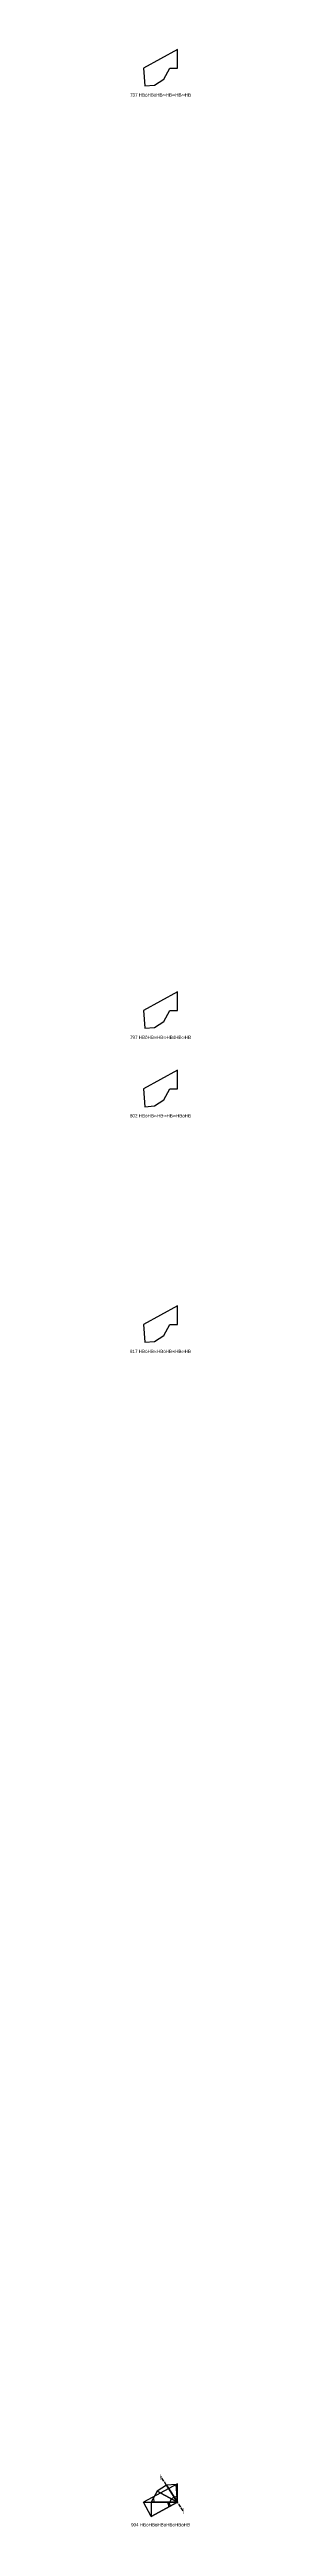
# Model space of a CAD drawing. Header units: millimetres. Extents: x 122552 to 1654769, y -10280102 to 62068.
# Drawn here: x 1289914 to 1310559, y -7787139 to -6946532 of the extents above; entities that cross this region are included whole.
import ezdxf
from ezdxf.enums import TextEntityAlignment as Align

# ---------------------------------------------------------------- set-up
doc = ezdxf.new("R2010")
doc.units = ezdxf.units.MM
doc.linetypes.add('ACAD_ISO02W100', pattern=[15, 12, -3])
for name, color, linetype in [('BASE', 170, 'Continuous'), ('HYPOTENUSE', 20, 'Continuous'), ('PERPENDICULAR', 90, 'Continuous'), ('Standard', 7, 'Continuous')]:
    doc.layers.add(name, color=color, linetype=linetype)
doc.styles.add('Arial', font='arial_0.ttf')

# ---------------------------------------------------------------- blocks, each defined once
blk = doc.blocks.new('fundamental_block_GT')
at = {"color": 4}
blk.add_arc((0, -2), 277, 359.9799, 28.42535, dxfattribs=at)
at = {"layer": 'BASE'}
blk.add_line((0, 0), (879, -7), dxfattribs=at)
at = {"layer": 'HYPOTENUSE'}
blk.add_line((883, 469), (0, 0), dxfattribs=at)
at = {"layer": 'PERPENDICULAR'}
blk.add_line((879, -7), (883, 469), dxfattribs=at)

msp = doc.modelspace()

# ---------------------------------------------------------------- linework, layer by layer
at = {"linetype": 'ACAD_ISO02W100', "ltscale": 100}
msp.add_line((1307921, -7781828), (1300385, -7770233), dxfattribs=at)
for points in [[(1303401, -6952821), (1306037, -6952821), (1306037, -6946532), (1294450, -6952821), (1294930, -6958879), (1298218, -6958618), (1301365, -6956573)], [(1303401, -7272605), (1306037, -7272605), (1306037, -7266316), (1294450, -7272605), (1294930, -7278663), (1298218, -7278402), (1301365, -7276357)], [(1303401, -7299253), (1306037, -7299253), (1306037, -7292965), (1294450, -7299253), (1294930, -7305312), (1298218, -7305051), (1301365, -7303006)], [(1303401, -7379199), (1306037, -7379199), (1306037, -7372911), (1294450, -7379199), (1294930, -7385258), (1298218, -7384997), (1301365, -7382952)]]:
    msp.add_lwpolyline(points, close=True)

# ---------------------------------------------------------------- block references
for xscale, yscale, zscale, rotation in [(-11.58735412275403, 11.58735412275403, 11.58735412275403, 27.99999999999958), (8.951118371073806, 8.951118371073806, 8.951118371073806, 152.0000000000014), (7.867265571234047, 7.867265571234047, 7.867265571234047, 123.5116672382142), (6.914651890687963, 6.914651890687963, 6.914651890687963, 95.0233344764155), (10.1842907637361, 10.1842907637361, 10.1842907637361, 180.4883327617911)]:
    msp.add_blockref('fundamental_block_GT', (1306037, -7778929), dxfattribs=dict(xscale=xscale, yscale=yscale, zscale=zscale, rotation=rotation))
at = {"layer": 'Standard', "xscale": 13.18371388650824, "yscale": 13.18371388650824, "zscale": 13.18371388650824, "rotation": 0.4883327617913192}
msp.add_blockref('fundamental_block_GT', (1294450, -7778929), dxfattribs=at)

# ---------------------------------------------------------------- texts
at = {"style": 'Arial'}
for s, p in [('737 HBòHBóHB∞HB∞HB∞HB', (1300244, -6961966)), ('797 HBòHB∞HB∞HBóHB∞HB', (1300244, -7281750)), ('802 HBòHB∞HB∞HB∞HBóHB', (1300244, -7308398)), ('817 HBòHB∞HBóHB∞HB∞HB', (1300244, -7388344)), ('⌡', (1300385, -7770233)), ('⌠', (1307921, -7781828)), ('904 HBóHBöHBöHBöHBöHB', (1300244, -7786574))]:
    msp.add_text(s, height=1100, dxfattribs=at).set_placement(p, align=Align.MIDDLE_CENTER)

doc.saveas('drawing.dxf')
